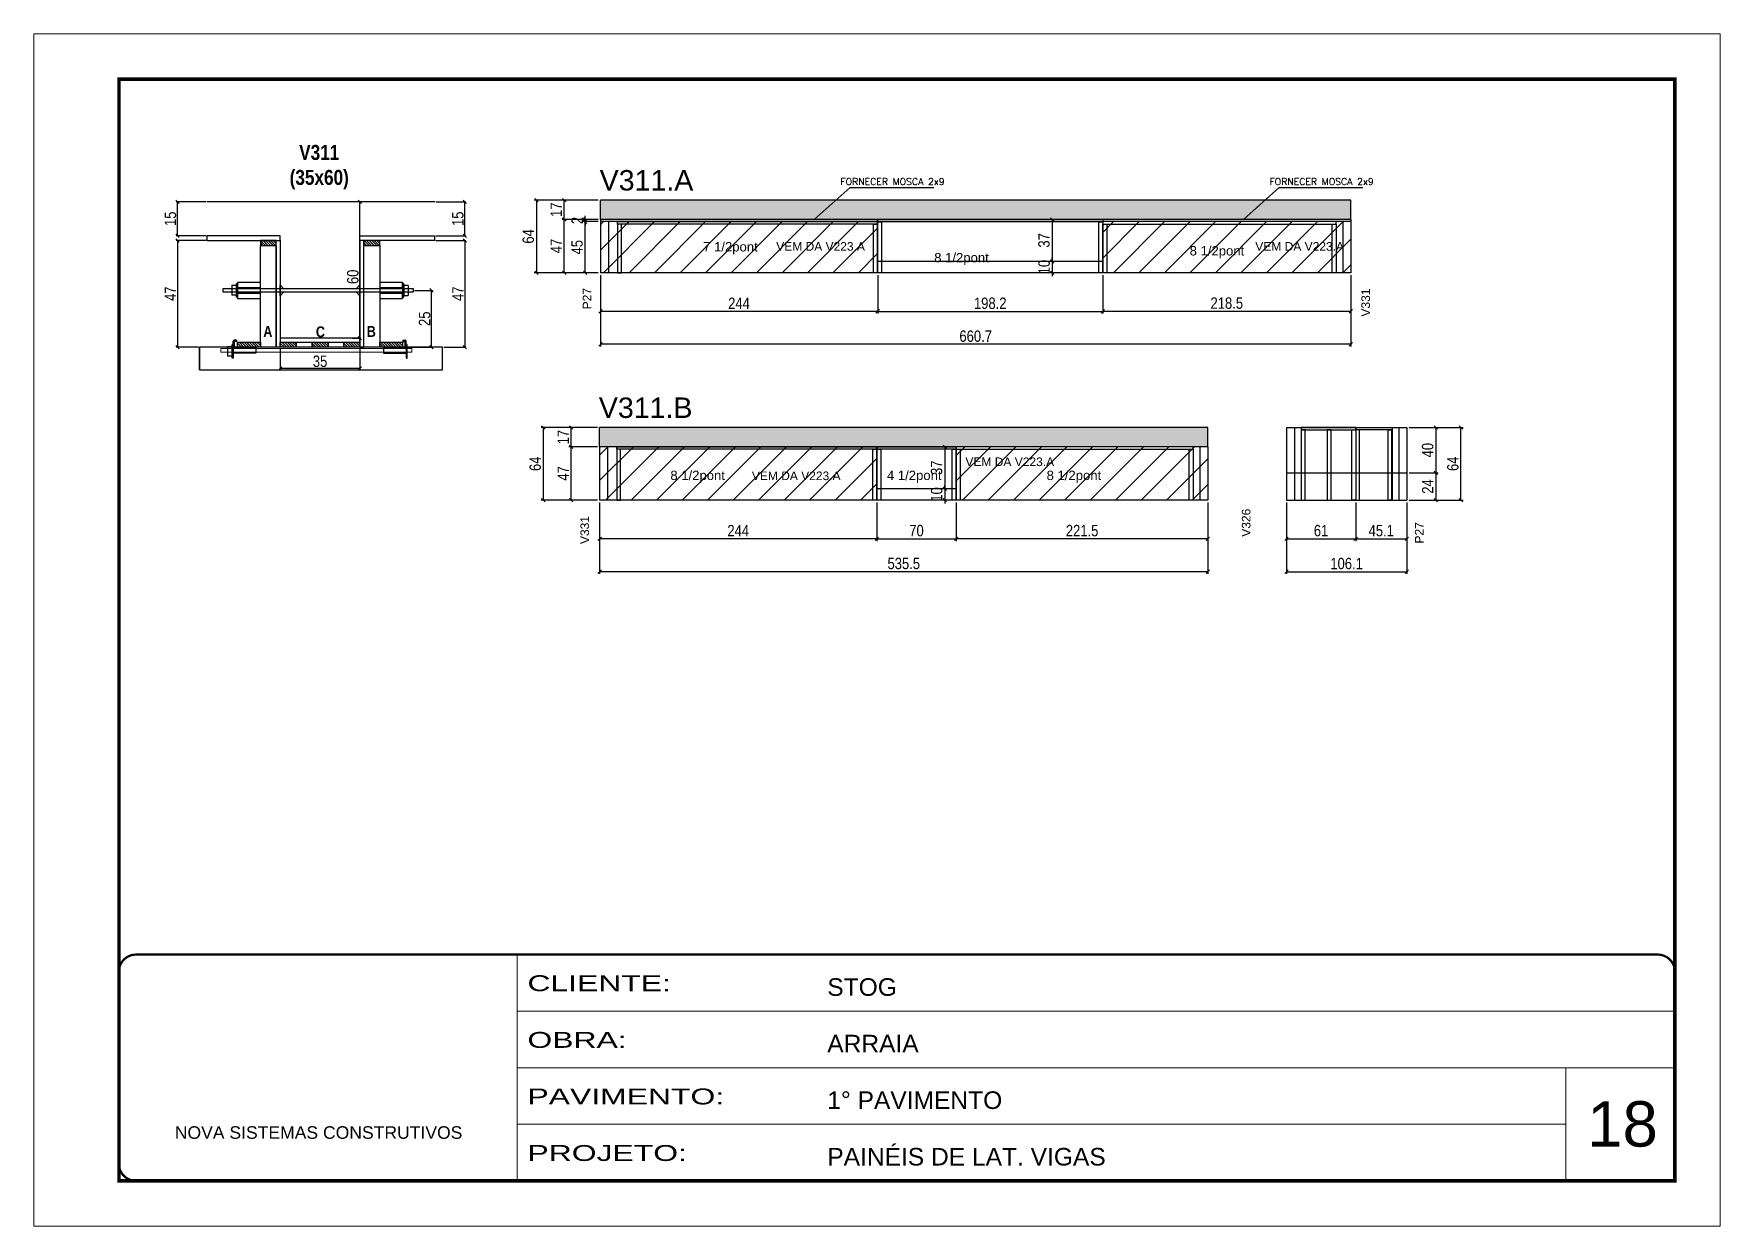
# Model space of a CAD drawing. Extents: x -3394 to 16474, y -5031 to 14397.
# Drawn here: x 5857 to 7342, y 8752 to 9802 of the extents above; entities that cross this region are included whole.
import ezdxf

# ---------------------------------------------------------------- set-up
doc = ezdxf.new("R2010")
doc.units = 0
doc.linetypes.add('CONTINUO', pattern=[0])
doc.linetypes.add('DASHED', pattern=[0.75, 0.5, -0.25])
doc.layers.get('0').update_dxf_attribs({"linetype": 'CONTINUOUS'})
doc.layers.get('Defpoints').update_dxf_attribs({"linetype": 'CONTINUOUS'})
for name, color, linetype in [('1HACHURA MADEIRAS', 1, 'CONTINUOUS'), ('barrote', 251, 'CONTINUOUS'), ('COTA', 241, 'CONTINUOUS'), ('detalhes', 4, 'CONTINUOUS'), ('NOMENCLATURA', 7, 'CONTINUOUS'), ('Painéis', 200, 'CONTINUOUS'), ('PONTALETE', 7, 'CONTINUOUS'), ('presilha', 1, 'CONTINUOUS'), ('SARR_2.2x10', 60, 'CONTINUOUS'), ('SARR_2.2x7', 40, 'CONTINUOUS'), ('SARR_3.5x7', 81, 'CONTINUOUS'), ('Tubo de PVC', 51, 'CONTINUOUS')]:
    doc.layers.add(name, color=color, linetype=linetype)
for name, color, linetype, lineweight in [('CARIMBO', 255, 'CONTINUOUS', 9), ('CONCRETO', 251, 'CONTINUOUS', 25), ('Folhas', 255, 'CONTINUOUS', 9), ('REAPROVEITAMENTO', 251, 'CONTINUOUS', 9), ('SARRAFO DE PRESSAO', 251, 'DASHED', 9), ('SCO-___-LAJ', 2, 'CONTINUOUS', 0)]:
    doc.layers.add(name, color=color, linetype=linetype, lineweight=lineweight)
doc.styles.add('ARIAL', font='arial.ttf')
doc.styles.add('COTA TECNICA', font='techl___.ttf', dxfattribs={"height": 10})
doc.styles.add('COTA TECNICA 2X', font='techl___.ttf', dxfattribs={"height": 10})
doc.styles.add('ROMANS', font='romans.shx')
doc.styles.add('TECNICA', font='techb___.ttf', dxfattribs={"height": 10})
doc.styles.add('Tecnologia', font='')
doc.styles.get('Tecnologia').set_extended_font_data('Forgotten Futurist')
doc.dimstyles.new('PAINEL', dxfattribs={"dimtxt": 10, "dimasz": 3, "dimexe": 3, "dimexo": 3, "dimgap": 3, "dimtad": 1, "dimdec": 1, "dimzin": 12, "dimdsep": 46, "dimtxsty": 'COTA TECNICA', "dimblk1": 'OBLIQUE', "dimblk2": 'OBLIQUE', "dimsah": 1, "dimcen": 0.9, "dimclrd": 4, "dimclre": 4, "dimclrt": 240, "dimadec": 1, "dimazin": 3, "dimtfac": 1, "dimtdec": 1, "dimtmove": 0, "dimatfit": 3, "dimfxl": 1, "dimtolj": 1, "dimtzin": 12, "dimarcsym": 0})
doc.dimstyles.new('SECAO', dxfattribs={"dimscale": 0.333333, "dimtxt": 5, "dimasz": 9, "dimexe": 3, "dimexo": 3, "dimgap": 3, "dimtad": 1, "dimdec": 1, "dimlfac": 0.5, "dimzin": 12, "dimdsep": 46, "dimtxsty": 'COTA TECNICA 2X', "dimblk1": 'OBLIQUE', "dimblk2": 'OBLIQUE', "dimsah": 1, "dimcen": 0.9, "dimclrd": 4, "dimclre": 4, "dimclrt": 240, "dimadec": 1, "dimazin": 3, "dimtfac": 1, "dimtdec": 1, "dimtmove": 0, "dimatfit": 3, "dimfxl": 1, "dimtolj": 1, "dimtzin": 12, "dimarcsym": 0})

msp = doc.modelspace()

# ---------------------------------------------------------------- texts
at = {"layer": 'CARIMBO', "style": 'ARIAL'}
msp.add_text('18', height=40, dxfattribs=at).set_placement((7225.07, 8822.4))
at = {"layer": 'detalhes', "style": 'TECNICA'}
for s, p in [('A', (6059.36, 9535.32)), ('C', (6105.66, 9535)), ('B', (6150.5, 9535.32))]:
    msp.add_text(s, height=9.6, dxfattribs=at).set_placement(p)
at = {"layer": 'NOMENCLATURA', "linetype": 'Continuous', "style": 'ARIAL'}
for s, height, p in [('V311.A', 18, (6355.51, 9664.21)), ('VEM DA V223.A', 7.5671, (6510.96, 9611.22)), ('VEM DA V223.A', 7.5671, (6932.8, 9611.22)), ('V311.B', 18, (6354.79, 9463.97)), ('VEM DA V223.A', 7.5671, (6489.51, 9409.22)), ('VEM DA V223.A', 7.5671, (6677.54, 9421.57))]:
    msp.add_text(s, height=height, dxfattribs=at).set_placement(p)
for s, p in [('P27', (6348.15, 9559.61)), ('V331', (7033.76, 9553.19)), ('V331', (6346.16, 9352.95)), ('V326', (6928.53, 9359.36)), ('P27', (7080.95, 9353.39))]:
    msp.add_text(s, height=7.567, rotation=90, dxfattribs=at).set_placement(p)
at = {"layer": 'NOMENCLATURA', "insert": (6108.59, 9704.37), "char_height": 13.2, "attachment_point": 2, "style": 'TECNICA'}
msp.add_mtext_dynamic_manual_height_columns('V311\\P(35x60)', width=13.2, gutter_width=1, heights=[0], dxfattribs=at)
at = {"layer": 'Painéis', "color": 1, "char_height": 6, "attachment_point": 5, "style": 'ROMANS'}
for insert in [(6613.38, 9672.08), (6991.22, 9672.08)]:
    msp.add_mtext('\\A1;FORNECER MOSCA 2x9', dxfattribs=dict(at, insert=insert))
at = {"layer": 'PONTALETE', "linetype": 'Continuous', "style": 'ARIAL'}
for s, p in [('7 1/2pont', (6446.63, 9610.55)), ('8 1/2pont', (6650.09, 9600.97)), ('8 1/2pont', (6874.99, 9607.02)), ('8 1/2pont', (6417.76, 9409.29)), ('4 1/2pont', (6608.47, 9409.29)), ('8 1/2pont', (6749.06, 9409.29))]:
    msp.add_text(s, height=8.25, dxfattribs=at).set_placement(p)

# ---------------------------------------------------------------- blocks, each defined once
blk = doc.blocks.new('9999999999')
at = {"color": 30, "linetype": 'CONTINUO'}
for p, q in [((98564.6, 34230.2), (98564.6, 34429.4)), ((98564.6, 34379.6), (99584, 34379.6)), ((98564.6, 34329.8), (99488, 34329.8)), ((99584, 34329.8), (99488, 34329.8)), ((99488, 34329.8), (99488, 34230.2)), ((98564.6, 34280), (99488, 34280))]:
    blk.add_line(p, q, dxfattribs=at)
at = {"color": 30, "linetype": 'CONTINUO', "const_width": 2}
blk.add_lwpolyline([(99584, 34230.2), (99584, 34414.4, 0.414214), (99569, 34429.4), (98229, 34429.4, 0.414214), (98214, 34414.4), (98214, 34245.2, 0.414214), (98229, 34230.2), (99584, 34230.2)], format="xyb", dxfattribs=at)
at = {"layer": 'Folhas'}
blk.add_lwpolyline([(98139, 34190.2), (99624, 34190.2), (99624, 35240.2), (98139, 35240.2)], close=True, dxfattribs=at)
at = {"layer": 'Folhas', "color": 30, "const_width": 3}
blk.add_lwpolyline([(98214, 34230.2), (99584, 34230.2), (99584, 35200.2), (98214, 35200.2)], close=True, dxfattribs=at)
at = {"color": 7, "linetype": 'Continuous', "ltscale": 5, "style": 'ARIAL'}
for s, height, p in [('STOG', 15.48, (98837.7, 34393.1)), ('ARRAIA', 15.48, (98837.7, 34343.3)), ('1° PAVIMENTO', 15.483, (98837.7, 34293.5)), ('NOVA SISTEMAS CONSTRUTIVOS', 11.059, (98263.2, 34267.2)), ('PAINÉIS DE LAT. VIGAS', 15.483, (98837.7, 34243.7))]:
    blk.add_text(s, height=height, dxfattribs=at).set_placement(p)
at = {"layer": 'Folhas', "color": 7, "style": 'Tecnologia', "width": 1.5}
for s, p in [('CLIENTE:', (98573.7, 34397.2)), ('OBRA:', (98573.7, 34347.3)), ('PAVIMENTO:', (98573.7, 34297.5)), ('PROJETO:', (98573.7, 34247.7))]:
    blk.add_text(s, height=14, dxfattribs=at).set_placement(p)
blk = doc.blocks.new('_Oblique')
at = {"color": 0, "linetype": 'ByBlock', "lineweight": -2}
blk.add_line((-0.5, -0.5), (0.5, 0.5), dxfattribs=at)
blk = doc.blocks.new('*D439')
at = {"layer": 'COTA', "color": 4, "lineweight": -2, "transparency": 16777216}
for p, q in [((6074.3, 9525.3), (6074.3, 9506.6)), ((6144.3, 9525.3), (6144.3, 9506.6)), ((6144.3, 9507.6), (6074.3, 9507.6))]:
    blk.add_line(p, q, dxfattribs=at)
at = {"layer": 'Defpoints', "color": 0, "transparency": 16777216}
for p in [(6074.3, 9526.3), (6144.3, 9526.3), (6074.3, 9507.6)]:
    blk.add_point(p, dxfattribs=at)
at = {"layer": 'COTA', "color": 4, "lineweight": -2, "transparency": 16777216, "xscale": 3, "yscale": 3, "zscale": 3, "rotation": 180}
blk.add_blockref('_Oblique', (6074.3, 9507.6), dxfattribs=at)
at = {"layer": 'COTA', "color": 4, "lineweight": -2, "transparency": 16777216, "xscale": 3, "yscale": 3, "zscale": 3}
blk.add_blockref('_Oblique', (6144.3, 9507.6), dxfattribs=at)
at = {"layer": 'COTA', "color": 240, "transparency": 16777216, "insert": (6109.3, 9513.8), "char_height": 10, "attachment_point": 5, "style": 'COTA TECNICA 2X'}
blk.add_mtext('\\A1;35', dxfattribs=at)
blk = doc.blocks.new('PRESILHA METÁLICA 1')
at = {"layer": 'presilha'}
for p, q in [((0, 13), (6, 13)), ((0, 13), (0, 0)), ((6, 0), (0, 0)), ((6, 15.5), (7.5, 15.5)), ((6, -2.5), (6, 15.5)), ((6, 13), (6, 0)), ((7.5, 10.6), (7.5, 19.9)), ((7.5, 15.5), (7.5, -2.5)), ((37.5, 4.1), (7.5, 4.1)), ((12, 21), (8.6, 21)), ((9, 11.6), (9, 18.9)), ((12, 19.5), (9.6, 19.5)), ((37.5, 11), (9.6, 11)), ((12, 21), (12, 19.5)), ((37.5, 11), (37.5, 4.1)), ((7.5, -2.5), (6, -2.5))]:
    blk.add_line(p, q, dxfattribs=at)
for centre, radius, start, end in [((8.6, 19.9), 1.14, 90, 180), ((9.6, 18.9), 0.57, 90, 180), ((9.6, 11.6), 0.57, 180, 270)]:
    blk.add_arc(centre, radius, start, end, dxfattribs=at)
blk = doc.blocks.new('PRESILHA METÁLICA 2')
at = {"layer": 'presilha'}
for p, q in [((-5.2, 23.5), (-5.2, 22)), ((-5.2, 23.5), (-1.9, 23.5)), ((-0.8, 14.6), (-0.8, 22.4)), ((-30.8, 13.5), (-30.8, 6.6)), ((-30.8, 13.5), (-2.8, 13.5)), ((-30.8, 6.6), (-0.8, 6.6)), ((-5.2, 22), (-2.8, 22)), ((-2.2, 14.1), (-2.2, 21.4)), ((0.8, 18), (-0.8, 18)), ((-0.8, 18), (-0.8, 0)), ((-0.8, 0), (0.8, 0)), ((0.8, 0), (0.8, 18))]:
    blk.add_line(p, q, dxfattribs=at)
for centre, radius, start, end in [((-1.9, 22.4), 1.14, 0, 90), ((-2.8, 21.4), 0.57, 0, 90), ((-2.8, 14.1), 0.57, 270, 0)]:
    blk.add_arc(centre, radius, start, end, dxfattribs=at)
blk = doc.blocks.new('*D440')
at = {"layer": 'COTA', "color": 4, "lineweight": -2, "transparency": 16777216}
for p, q in [((6009, 9620.3), (5982.7, 9620.3)), ((5983.7, 9620.3), (5983.7, 9526.3)), ((6002.3, 9526.3), (5982.7, 9526.3))]:
    blk.add_line(p, q, dxfattribs=at)
at = {"layer": 'Defpoints', "color": 0, "transparency": 16777216}
for p in [(6010, 9620.3), (5983.7, 9526.3), (6003.3, 9526.3)]:
    blk.add_point(p, dxfattribs=at)
at = {"layer": 'COTA', "color": 4, "lineweight": -2, "transparency": 16777216, "xscale": 3, "yscale": 3, "zscale": 3}
for p, rotation in [((5983.7, 9620.3), 90), ((5983.7, 9526.3), 270)]:
    blk.add_blockref('_Oblique', p, dxfattribs=dict(at, rotation=rotation))
at = {"layer": 'COTA', "color": 240, "transparency": 16777216, "insert": (5977.6, 9573.3), "char_height": 10, "attachment_point": 5, "rotation": 90, "style": 'COTA TECNICA 2X'}
blk.add_mtext('\\A1;47', dxfattribs=at)
blk = doc.blocks.new('*D441')
at = {"layer": 'COTA', "color": 4, "lineweight": -2, "transparency": 16777216}
for p, q in [((6144.3, 9534.3), (6144.3, 9654.3)), ((6137.9, 9534.3), (6145.3, 9534.3))]:
    blk.add_line(p, q, dxfattribs=at)
at = {"layer": 'Defpoints', "color": 0, "transparency": 16777216}
for p in [(6144.3, 9654.3), (6144.3, 9654.3), (6136.9, 9534.3)]:
    blk.add_point(p, dxfattribs=at)
at = {"layer": 'COTA', "color": 4, "lineweight": -2, "transparency": 16777216, "xscale": 3, "yscale": 3, "zscale": 3}
for p, rotation in [((6144.3, 9654.3), 90), ((6144.3, 9534.3), 270)]:
    blk.add_blockref('_Oblique', p, dxfattribs=dict(at, rotation=rotation))
at = {"layer": 'COTA', "color": 240, "transparency": 16777216, "insert": (6138.2, 9588.2), "char_height": 10, "attachment_point": 5, "rotation": 90, "style": 'COTA TECNICA 2X'}
blk.add_mtext('\\A1;60', dxfattribs=at)
blk = doc.blocks.new('*D442')
at = {"layer": 'COTA', "color": 4, "lineweight": -2, "transparency": 16777216}
for p, q in [((6009, 9654.3), (5982.7, 9654.3)), ((5983.7, 9624.3), (5983.7, 9654.3)), ((6009, 9624.3), (5982.7, 9624.3))]:
    blk.add_line(p, q, dxfattribs=at)
at = {"layer": 'Defpoints', "color": 0, "transparency": 16777216}
for p in [(5983.7, 9654.3), (6010, 9654.3), (6010, 9624.3)]:
    blk.add_point(p, dxfattribs=at)
at = {"layer": 'COTA', "color": 4, "lineweight": -2, "transparency": 16777216, "xscale": 3, "yscale": 3, "zscale": 3}
for p, rotation in [((5983.7, 9654.3), 90), ((5983.7, 9624.3), 270)]:
    blk.add_blockref('_Oblique', p, dxfattribs=dict(at, rotation=rotation))
at = {"layer": 'COTA', "color": 240, "transparency": 16777216, "insert": (5977.6, 9639.3), "char_height": 10, "attachment_point": 5, "rotation": 90, "style": 'COTA TECNICA 2X'}
blk.add_mtext('\\A1;15', dxfattribs=at)
blk = doc.blocks.new('*D443')
at = {"layer": 'COTA', "color": 4, "lineweight": -2, "transparency": 16777216}
for p, q in [((6211.4, 9620.3), (6237.8, 9620.3)), ((6236.8, 9620.3), (6236.8, 9526.3)), ((6218.2, 9526.3), (6237.8, 9526.3))]:
    blk.add_line(p, q, dxfattribs=at)
at = {"layer": 'Defpoints', "color": 0, "transparency": 16777216}
for p in [(6210.4, 9620.3), (6217.2, 9526.3), (6236.8, 9526.3)]:
    blk.add_point(p, dxfattribs=at)
at = {"layer": 'COTA', "color": 4, "lineweight": -2, "transparency": 16777216, "xscale": 3, "yscale": 3, "zscale": 3}
for p, rotation in [((6236.8, 9620.3), 90), ((6236.8, 9526.3), 270)]:
    blk.add_blockref('_Oblique', p, dxfattribs=dict(at, rotation=rotation))
at = {"layer": 'COTA', "color": 240, "transparency": 16777216, "insert": (6230.7, 9573.3), "char_height": 10, "attachment_point": 5, "rotation": 90, "style": 'COTA TECNICA 2X'}
blk.add_mtext('\\A1;47', dxfattribs=at)
blk = doc.blocks.new('*D444')
at = {"layer": 'COTA', "color": 4, "lineweight": -2, "transparency": 16777216}
for p, q in [((6211.4, 9654.3), (6237.8, 9654.3)), ((6236.8, 9624.3), (6236.8, 9654.3)), ((6211.4, 9624.3), (6237.8, 9624.3))]:
    blk.add_line(p, q, dxfattribs=at)
at = {"layer": 'Defpoints', "color": 0, "transparency": 16777216}
for p in [(6210.4, 9654.3), (6236.8, 9654.3), (6210.4, 9624.3)]:
    blk.add_point(p, dxfattribs=at)
at = {"layer": 'COTA', "color": 4, "lineweight": -2, "transparency": 16777216, "xscale": 3, "yscale": 3, "zscale": 3}
for p, rotation in [((6236.8, 9654.3), 90), ((6236.8, 9624.3), 270)]:
    blk.add_blockref('_Oblique', p, dxfattribs=dict(at, rotation=rotation))
at = {"layer": 'COTA', "color": 240, "transparency": 16777216, "insert": (6230.7, 9639.3), "char_height": 10, "attachment_point": 5, "rotation": 90, "style": 'COTA TECNICA 2X'}
blk.add_mtext('\\A1;15', dxfattribs=at)
blk = doc.blocks.new('*D446')
at = {"layer": 'COTA', "color": 4, "linetype": 'Continuous', "lineweight": -2, "transparency": 16777216}
for p, q in [((6798.5, 9589.8), (6798.5, 9555.8)), ((7017, 9589.8), (7017, 9555.8)), ((7017, 9557.8), (6798.5, 9557.8))]:
    blk.add_line(p, q, dxfattribs=at)
at = {"layer": 'Defpoints', "color": 0, "linetype": 'Continuous', "transparency": 16777216}
for p in [(6798.5, 9591.8), (7017, 9591.8), (6798.5, 9557.8)]:
    blk.add_point(p, dxfattribs=at)
at = {"layer": 'COTA', "color": 4, "linetype": 'Continuous', "lineweight": -2, "transparency": 16777216, "xscale": 3, "yscale": 3, "zscale": 3, "rotation": 180}
blk.add_blockref('_Oblique', (6798.5, 9557.8), dxfattribs=at)
at = {"layer": 'COTA', "color": 4, "linetype": 'Continuous', "lineweight": -2, "transparency": 16777216, "xscale": 3, "yscale": 3, "zscale": 3}
blk.add_blockref('_Oblique', (7017, 9557.8), dxfattribs=at)
at = {"layer": 'COTA', "color": 240, "linetype": 'Continuous', "transparency": 16777216, "insert": (6907.7, 9565), "char_height": 10, "attachment_point": 5, "style": 'COTA TECNICA'}
blk.add_mtext('\\A1;218.5', dxfattribs=at)
blk = doc.blocks.new('*D447')
at = {"layer": 'COTA', "color": 4, "linetype": 'Continuous', "lineweight": -2, "transparency": 16777216}
for p, q in [((6356.2, 9589.8), (6356.2, 9555.8)), ((6600.3, 9589.8), (6600.3, 9555.8)), ((6600.3, 9557.8), (6356.2, 9557.8))]:
    blk.add_line(p, q, dxfattribs=at)
at = {"layer": 'Defpoints', "color": 0, "linetype": 'Continuous', "transparency": 16777216}
for p in [(6356.2, 9591.8), (6600.3, 9591.8), (6356.2, 9557.8)]:
    blk.add_point(p, dxfattribs=at)
at = {"layer": 'COTA', "color": 4, "linetype": 'Continuous', "lineweight": -2, "transparency": 16777216, "xscale": 3, "yscale": 3, "zscale": 3, "rotation": 180}
blk.add_blockref('_Oblique', (6356.2, 9557.8), dxfattribs=at)
at = {"layer": 'COTA', "color": 4, "linetype": 'Continuous', "lineweight": -2, "transparency": 16777216, "xscale": 3, "yscale": 3, "zscale": 3}
blk.add_blockref('_Oblique', (6600.3, 9557.8), dxfattribs=at)
at = {"layer": 'COTA', "color": 240, "linetype": 'Continuous', "transparency": 16777216, "insert": (6478.2, 9564.9), "char_height": 10, "attachment_point": 5, "style": 'COTA TECNICA'}
blk.add_mtext('\\A1;244', dxfattribs=at)
blk = doc.blocks.new('*D448')
at = {"layer": 'COTA', "color": 4, "linetype": 'Continuous', "lineweight": -2, "transparency": 16777216}
for p, q in [((6356.2, 9589.8), (6356.2, 9526.8)), ((7017, 9589.8), (7017, 9526.8)), ((7017, 9528.8), (6356.2, 9528.8))]:
    blk.add_line(p, q, dxfattribs=at)
at = {"layer": 'Defpoints', "color": 0, "linetype": 'Continuous', "transparency": 16777216}
for p in [(6356.2, 9591.8), (7017, 9591.8), (6356.2, 9528.8)]:
    blk.add_point(p, dxfattribs=at)
at = {"layer": 'COTA', "color": 4, "linetype": 'Continuous', "lineweight": -2, "transparency": 16777216, "xscale": 3, "yscale": 3, "zscale": 3, "rotation": 180}
blk.add_blockref('_Oblique', (6356.2, 9528.8), dxfattribs=at)
at = {"layer": 'COTA', "color": 4, "linetype": 'Continuous', "lineweight": -2, "transparency": 16777216, "xscale": 3, "yscale": 3, "zscale": 3}
blk.add_blockref('_Oblique', (7017, 9528.8), dxfattribs=at)
at = {"layer": 'COTA', "color": 240, "linetype": 'Continuous', "transparency": 16777216, "insert": (6686.6, 9535.9), "char_height": 10, "attachment_point": 5, "style": 'COTA TECNICA'}
blk.add_mtext('\\A1;660.7', dxfattribs=at)
blk = doc.blocks.new('*D449')
at = {"layer": 'COTA', "color": 4, "linetype": 'Continuous', "lineweight": -2, "transparency": 16777216}
for p, q in [((6354.2, 9638.8), (6322.4, 9638.8)), ((6324.4, 9591.8), (6324.4, 9638.8)), ((6354.2, 9591.8), (6322.4, 9591.8))]:
    blk.add_line(p, q, dxfattribs=at)
at = {"layer": 'Defpoints', "color": 0, "linetype": 'Continuous', "transparency": 16777216}
for p in [(6324.4, 9638.8), (6356.2, 9638.8), (6356.2, 9591.8)]:
    blk.add_point(p, dxfattribs=at)
at = {"layer": 'COTA', "color": 4, "linetype": 'Continuous', "lineweight": -2, "transparency": 16777216, "xscale": 3, "yscale": 3, "zscale": 3}
for p, rotation in [((6324.4, 9638.8), 90), ((6324.4, 9591.8), 270)]:
    blk.add_blockref('_Oblique', p, dxfattribs=dict(at, rotation=rotation))
at = {"layer": 'COTA', "color": 240, "linetype": 'Continuous', "transparency": 16777216, "insert": (6317.3, 9615.3), "char_height": 10, "attachment_point": 5, "rotation": 90, "style": 'COTA TECNICA'}
blk.add_mtext('\\A1;47', dxfattribs=at)
blk = doc.blocks.new('*D450')
at = {"layer": 'COTA', "color": 4, "linetype": 'Continuous', "lineweight": -2, "transparency": 16777216}
for p, q in [((6354.2, 9655.8), (6322.4, 9655.8)), ((6324.4, 9638.8), (6324.4, 9655.8)), ((6354.2, 9638.8), (6322.4, 9638.8))]:
    blk.add_line(p, q, dxfattribs=at)
at = {"layer": 'Defpoints', "color": 0, "linetype": 'Continuous', "transparency": 16777216}
for p in [(6324.4, 9655.8), (6356.2, 9655.8), (6356.2, 9638.8)]:
    blk.add_point(p, dxfattribs=at)
at = {"layer": 'COTA', "color": 4, "linetype": 'Continuous', "lineweight": -2, "transparency": 16777216, "xscale": 3, "yscale": 3, "zscale": 3}
for p, rotation in [((6324.4, 9655.8), 90), ((6324.4, 9638.8), 270)]:
    blk.add_blockref('_Oblique', p, dxfattribs=dict(at, rotation=rotation))
at = {"layer": 'COTA', "color": 240, "linetype": 'Continuous', "transparency": 16777216, "insert": (6317.3, 9647.3), "char_height": 10, "attachment_point": 5, "rotation": 90, "style": 'COTA TECNICA'}
blk.add_mtext('\\A1;17', dxfattribs=at)
blk = doc.blocks.new('*D451')
at = {"layer": 'COTA', "color": 4, "linetype": 'Continuous', "lineweight": -2, "transparency": 16777216}
for p, q in [((6354.2, 9655.8), (6297.8, 9655.8)), ((6299.8, 9655.8), (6299.8, 9591.8)), ((6354.2, 9591.8), (6297.8, 9591.8))]:
    blk.add_line(p, q, dxfattribs=at)
at = {"layer": 'Defpoints', "color": 0, "linetype": 'Continuous', "transparency": 16777216}
for p in [(6356.2, 9655.8), (6299.8, 9591.8), (6356.2, 9591.8)]:
    blk.add_point(p, dxfattribs=at)
at = {"layer": 'COTA', "color": 4, "linetype": 'Continuous', "lineweight": -2, "transparency": 16777216, "xscale": 3, "yscale": 3, "zscale": 3}
for p, rotation in [((6299.8, 9655.8), 90), ((6299.8, 9591.8), 270)]:
    blk.add_blockref('_Oblique', p, dxfattribs=dict(at, rotation=rotation))
at = {"layer": 'COTA', "color": 240, "linetype": 'Continuous', "transparency": 16777216, "insert": (6292.7, 9623.8), "char_height": 10, "attachment_point": 5, "rotation": 90, "style": 'COTA TECNICA'}
blk.add_mtext('\\A1;64', dxfattribs=at)
blk = doc.blocks.new('*D445')
at = {"layer": 'COTA', "color": 4, "linetype": 'Continuous', "lineweight": -2, "transparency": 16777216}
for p, q in [((6600.3, 9589.8), (6600.3, 9555.8)), ((6798.5, 9589.8), (6798.5, 9555.8)), ((6600.3, 9557.8), (6798.5, 9557.8))]:
    blk.add_line(p, q, dxfattribs=at)
at = {"layer": 'Defpoints', "color": 0, "linetype": 'Continuous', "transparency": 16777216}
for p in [(6600.3, 9591.8), (6798.5, 9591.8), (6798.5, 9557.8)]:
    blk.add_point(p, dxfattribs=at)
at = {"layer": 'COTA', "color": 4, "linetype": 'Continuous', "lineweight": -2, "transparency": 16777216, "xscale": 3, "yscale": 3, "zscale": 3, "rotation": 180}
blk.add_blockref('_Oblique', (6600.3, 9557.8), dxfattribs=at)
at = {"layer": 'COTA', "color": 4, "linetype": 'Continuous', "lineweight": -2, "transparency": 16777216, "xscale": 3, "yscale": 3, "zscale": 3}
blk.add_blockref('_Oblique', (6798.5, 9557.8), dxfattribs=at)
at = {"layer": 'COTA', "color": 240, "linetype": 'Continuous', "transparency": 16777216, "insert": (6699.4, 9564.9), "char_height": 10, "attachment_point": 5, "style": 'COTA TECNICA'}
blk.add_mtext('\\A1;198.2', dxfattribs=at)
blk = doc.blocks.new('*D455')
at = {"layer": 'COTA', "color": 4, "linetype": 'Continuous', "lineweight": -2, "transparency": 16777216}
for p, q in [((6669.5, 9389.6), (6669.5, 9355.6)), ((6891, 9389.6), (6891, 9355.6)), ((6891, 9357.6), (6669.5, 9357.6))]:
    blk.add_line(p, q, dxfattribs=at)
at = {"layer": 'Defpoints', "color": 0, "linetype": 'Continuous', "transparency": 16777216}
for p in [(6669.5, 9391.6), (6891, 9391.6), (6669.5, 9357.6)]:
    blk.add_point(p, dxfattribs=at)
at = {"layer": 'COTA', "color": 4, "linetype": 'Continuous', "lineweight": -2, "transparency": 16777216, "xscale": 3, "yscale": 3, "zscale": 3, "rotation": 180}
blk.add_blockref('_Oblique', (6669.5, 9357.6), dxfattribs=at)
at = {"layer": 'COTA', "color": 4, "linetype": 'Continuous', "lineweight": -2, "transparency": 16777216, "xscale": 3, "yscale": 3, "zscale": 3}
blk.add_blockref('_Oblique', (6891, 9357.6), dxfattribs=at)
at = {"layer": 'COTA', "color": 240, "linetype": 'Continuous', "transparency": 16777216, "insert": (6780.3, 9364.7), "char_height": 10, "attachment_point": 5, "style": 'COTA TECNICA'}
blk.add_mtext('\\A1;221.5', dxfattribs=at)
blk = doc.blocks.new('*D456')
at = {"layer": 'COTA', "color": 4, "linetype": 'Continuous', "lineweight": -2, "transparency": 16777216}
for p, q in [((6355.5, 9389.6), (6355.5, 9355.6)), ((6599.5, 9389.6), (6599.5, 9355.6)), ((6599.5, 9357.6), (6355.5, 9357.6))]:
    blk.add_line(p, q, dxfattribs=at)
at = {"layer": 'Defpoints', "color": 0, "linetype": 'Continuous', "transparency": 16777216}
for p in [(6355.5, 9391.6), (6599.5, 9391.6), (6355.5, 9357.6)]:
    blk.add_point(p, dxfattribs=at)
at = {"layer": 'COTA', "color": 4, "linetype": 'Continuous', "lineweight": -2, "transparency": 16777216, "xscale": 3, "yscale": 3, "zscale": 3, "rotation": 180}
blk.add_blockref('_Oblique', (6355.5, 9357.6), dxfattribs=at)
at = {"layer": 'COTA', "color": 4, "linetype": 'Continuous', "lineweight": -2, "transparency": 16777216, "xscale": 3, "yscale": 3, "zscale": 3}
blk.add_blockref('_Oblique', (6599.5, 9357.6), dxfattribs=at)
at = {"layer": 'COTA', "color": 240, "linetype": 'Continuous', "transparency": 16777216, "insert": (6477.5, 9364.7), "char_height": 10, "attachment_point": 5, "style": 'COTA TECNICA'}
blk.add_mtext('\\A1;244', dxfattribs=at)
blk = doc.blocks.new('*D457')
at = {"layer": 'COTA', "color": 4, "linetype": 'Continuous', "lineweight": -2, "transparency": 16777216}
for p, q in [((6355.5, 9389.6), (6355.5, 9326.6)), ((6891, 9389.6), (6891, 9326.6)), ((6891, 9328.6), (6355.5, 9328.6))]:
    blk.add_line(p, q, dxfattribs=at)
at = {"layer": 'Defpoints', "color": 0, "linetype": 'Continuous', "transparency": 16777216}
for p in [(6355.5, 9391.6), (6891, 9391.6), (6355.5, 9328.6)]:
    blk.add_point(p, dxfattribs=at)
at = {"layer": 'COTA', "color": 4, "linetype": 'Continuous', "lineweight": -2, "transparency": 16777216, "xscale": 3, "yscale": 3, "zscale": 3, "rotation": 180}
blk.add_blockref('_Oblique', (6355.5, 9328.6), dxfattribs=at)
at = {"layer": 'COTA', "color": 4, "linetype": 'Continuous', "lineweight": -2, "transparency": 16777216, "xscale": 3, "yscale": 3, "zscale": 3}
blk.add_blockref('_Oblique', (6891, 9328.6), dxfattribs=at)
at = {"layer": 'COTA', "color": 240, "linetype": 'Continuous', "transparency": 16777216, "insert": (6623.3, 9335.8), "char_height": 10, "attachment_point": 5, "style": 'COTA TECNICA'}
blk.add_mtext('\\A1;535.5', dxfattribs=at)
blk = doc.blocks.new('*D458')
at = {"layer": 'COTA', "color": 4, "linetype": 'Continuous', "lineweight": -2, "transparency": 16777216}
for p, q in [((6353.5, 9438.6), (6328.5, 9438.6)), ((6330.5, 9391.6), (6330.5, 9438.6)), ((6353.5, 9391.6), (6328.5, 9391.6))]:
    blk.add_line(p, q, dxfattribs=at)
at = {"layer": 'Defpoints', "color": 0, "linetype": 'Continuous', "transparency": 16777216}
for p in [(6330.5, 9438.6), (6355.5, 9438.6), (6355.5, 9391.6)]:
    blk.add_point(p, dxfattribs=at)
at = {"layer": 'COTA', "color": 4, "linetype": 'Continuous', "lineweight": -2, "transparency": 16777216, "xscale": 3, "yscale": 3, "zscale": 3}
for p, rotation in [((6330.5, 9438.6), 90), ((6330.5, 9391.6), 270)]:
    blk.add_blockref('_Oblique', p, dxfattribs=dict(at, rotation=rotation))
at = {"layer": 'COTA', "color": 240, "linetype": 'Continuous', "transparency": 16777216, "insert": (6323.4, 9415.1), "char_height": 10, "attachment_point": 5, "rotation": 90, "style": 'COTA TECNICA'}
blk.add_mtext('\\A1;47', dxfattribs=at)
blk = doc.blocks.new('*D459')
at = {"layer": 'COTA', "color": 4, "linetype": 'Continuous', "lineweight": -2, "transparency": 16777216}
for p, q in [((6353.5, 9455.6), (6328.5, 9455.6)), ((6330.5, 9438.6), (6330.5, 9455.6)), ((6353.5, 9438.6), (6328.5, 9438.6))]:
    blk.add_line(p, q, dxfattribs=at)
at = {"layer": 'Defpoints', "color": 0, "linetype": 'Continuous', "transparency": 16777216}
for p in [(6330.5, 9455.6), (6355.5, 9455.6), (6355.5, 9438.6)]:
    blk.add_point(p, dxfattribs=at)
at = {"layer": 'COTA', "color": 4, "linetype": 'Continuous', "lineweight": -2, "transparency": 16777216, "xscale": 3, "yscale": 3, "zscale": 3}
for p, rotation in [((6330.5, 9455.6), 90), ((6330.5, 9438.6), 270)]:
    blk.add_blockref('_Oblique', p, dxfattribs=dict(at, rotation=rotation))
at = {"layer": 'COTA', "color": 240, "linetype": 'Continuous', "transparency": 16777216, "insert": (6323.4, 9447.1), "char_height": 10, "attachment_point": 5, "rotation": 90, "style": 'COTA TECNICA'}
blk.add_mtext('\\A1;17', dxfattribs=at)
blk = doc.blocks.new('*D460')
at = {"layer": 'COTA', "color": 4, "linetype": 'Continuous', "lineweight": -2, "transparency": 16777216}
for p, q in [((6353.5, 9455.6), (6303.9, 9455.6)), ((6305.9, 9455.6), (6305.9, 9391.6)), ((6353.5, 9391.6), (6303.9, 9391.6))]:
    blk.add_line(p, q, dxfattribs=at)
at = {"layer": 'Defpoints', "color": 0, "linetype": 'Continuous', "transparency": 16777216}
for p in [(6355.5, 9455.6), (6305.9, 9391.6), (6355.5, 9391.6)]:
    blk.add_point(p, dxfattribs=at)
at = {"layer": 'COTA', "color": 4, "linetype": 'Continuous', "lineweight": -2, "transparency": 16777216, "xscale": 3, "yscale": 3, "zscale": 3}
for p, rotation in [((6305.9, 9455.6), 90), ((6305.9, 9391.6), 270)]:
    blk.add_blockref('_Oblique', p, dxfattribs=dict(at, rotation=rotation))
at = {"layer": 'COTA', "color": 240, "linetype": 'Continuous', "transparency": 16777216, "insert": (6298.8, 9423.6), "char_height": 10, "attachment_point": 5, "rotation": 90, "style": 'COTA TECNICA'}
blk.add_mtext('\\A1;64', dxfattribs=at)
blk = doc.blocks.new('*D454')
at = {"layer": 'COTA', "color": 4, "linetype": 'Continuous', "lineweight": -2, "transparency": 16777216}
for p, q in [((6599.5, 9389.6), (6599.5, 9355.6)), ((6669.5, 9389.6), (6669.5, 9355.6)), ((6599.5, 9357.6), (6669.5, 9357.6))]:
    blk.add_line(p, q, dxfattribs=at)
at = {"layer": 'Defpoints', "color": 0, "linetype": 'Continuous', "transparency": 16777216}
for p in [(6599.5, 9391.6), (6669.5, 9391.6), (6669.5, 9357.6)]:
    blk.add_point(p, dxfattribs=at)
at = {"layer": 'COTA', "color": 4, "linetype": 'Continuous', "lineweight": -2, "transparency": 16777216, "xscale": 3, "yscale": 3, "zscale": 3, "rotation": 180}
blk.add_blockref('_Oblique', (6599.5, 9357.6), dxfattribs=at)
at = {"layer": 'COTA', "color": 4, "linetype": 'Continuous', "lineweight": -2, "transparency": 16777216, "xscale": 3, "yscale": 3, "zscale": 3}
blk.add_blockref('_Oblique', (6669.5, 9357.6), dxfattribs=at)
at = {"layer": 'COTA', "color": 240, "linetype": 'Continuous', "transparency": 16777216, "insert": (6634.5, 9364.7), "char_height": 10, "attachment_point": 5, "style": 'COTA TECNICA'}
blk.add_mtext('\\A1;70', dxfattribs=at)
blk = doc.blocks.new('*D452')
at = {"layer": 'COTA', "color": 4, "linetype": 'Continuous', "lineweight": -2, "transparency": 16777216}
for p, q in [((6664.9, 9438.6), (6657.4, 9438.6)), ((6659.4, 9438.6), (6659.4, 9401.6)), ((6664.9, 9401.6), (6657.4, 9401.6))]:
    blk.add_line(p, q, dxfattribs=at)
at = {"layer": 'Defpoints', "color": 0, "linetype": 'Continuous', "transparency": 16777216}
for p in [(6666.9, 9438.6), (6659.4, 9401.6), (6666.9, 9401.6)]:
    blk.add_point(p, dxfattribs=at)
at = {"layer": 'COTA', "color": 4, "linetype": 'Continuous', "lineweight": -2, "transparency": 16777216, "xscale": 3, "yscale": 3, "zscale": 3}
for p, rotation in [((6659.4, 9438.6), 90), ((6659.4, 9401.6), 270)]:
    blk.add_blockref('_Oblique', p, dxfattribs=dict(at, rotation=rotation))
at = {"layer": 'COTA', "color": 240, "linetype": 'Continuous', "transparency": 16777216, "insert": (6652.2, 9420.1), "char_height": 10, "attachment_point": 5, "rotation": 90, "style": 'COTA TECNICA'}
blk.add_mtext('\\A1;37', dxfattribs=at)
blk = doc.blocks.new('*D453')
at = {"layer": 'COTA', "color": 4, "linetype": 'Continuous', "lineweight": -2, "transparency": 16777216}
for p, q in [((6664.9, 9401.6), (6657.4, 9401.6)), ((6659.4, 9401.6), (6659.4, 9404.6)), ((6659.4, 9401.6), (6659.4, 9391.6)), ((6664.9, 9391.6), (6657.4, 9391.6)), ((6659.4, 9391.6), (6659.4, 9388.6))]:
    blk.add_line(p, q, dxfattribs=at)
at = {"layer": 'Defpoints', "color": 0, "linetype": 'Continuous', "transparency": 16777216}
for p in [(6666.9, 9401.6), (6659.4, 9391.6), (6666.9, 9391.6)]:
    blk.add_point(p, dxfattribs=at)
at = {"layer": 'COTA', "color": 4, "linetype": 'Continuous', "lineweight": -2, "transparency": 16777216, "xscale": 3, "yscale": 3, "zscale": 3}
for p, rotation in [((6659.4, 9401.6), 270), ((6659.4, 9391.6), 90)]:
    blk.add_blockref('_Oblique', p, dxfattribs=dict(at, rotation=rotation))
at = {"layer": 'COTA', "color": 240, "linetype": 'Continuous', "transparency": 16777216, "insert": (6652.3, 9396.6), "char_height": 10, "attachment_point": 5, "rotation": 90, "style": 'COTA TECNICA'}
blk.add_mtext('\\A1;10', dxfattribs=at)
blk = doc.blocks.new('*D461')
at = {"layer": 'COTA', "color": 4, "linetype": 'Continuous', "lineweight": -2, "transparency": 16777216}
for p, q in [((6764.8, 9638.8), (6752, 9638.8)), ((6754, 9638.8), (6754, 9601.8)), ((6764.8, 9601.8), (6752, 9601.8))]:
    blk.add_line(p, q, dxfattribs=at)
at = {"layer": 'Defpoints', "color": 0, "linetype": 'Continuous', "transparency": 16777216}
for p in [(6766.8, 9638.8), (6754, 9601.8), (6766.8, 9601.8)]:
    blk.add_point(p, dxfattribs=at)
at = {"layer": 'COTA', "color": 4, "linetype": 'Continuous', "lineweight": -2, "transparency": 16777216, "xscale": 3, "yscale": 3, "zscale": 3}
for p, rotation in [((6754, 9638.8), 90), ((6754, 9601.8), 270)]:
    blk.add_blockref('_Oblique', p, dxfattribs=dict(at, rotation=rotation))
at = {"layer": 'COTA', "color": 240, "linetype": 'Continuous', "transparency": 16777216, "insert": (6746.8, 9620.3), "char_height": 10, "attachment_point": 5, "rotation": 90, "style": 'COTA TECNICA'}
blk.add_mtext('\\A1;37', dxfattribs=at)
blk = doc.blocks.new('*D462')
at = {"layer": 'COTA', "color": 4, "linetype": 'Continuous', "lineweight": -2, "transparency": 16777216}
for p, q in [((6764.8, 9601.8), (6752, 9601.8)), ((6754, 9601.8), (6754, 9604.8)), ((6754, 9601.8), (6754, 9591.8)), ((6764.8, 9591.8), (6752, 9591.8)), ((6754, 9591.8), (6754, 9588.8))]:
    blk.add_line(p, q, dxfattribs=at)
at = {"layer": 'Defpoints', "color": 0, "linetype": 'Continuous', "transparency": 16777216}
for p in [(6766.8, 9601.8), (6754, 9591.8), (6766.8, 9591.8)]:
    blk.add_point(p, dxfattribs=at)
at = {"layer": 'COTA', "color": 4, "linetype": 'Continuous', "lineweight": -2, "transparency": 16777216, "xscale": 3, "yscale": 3, "zscale": 3}
for p, rotation in [((6754, 9601.8), 270), ((6754, 9591.8), 90)]:
    blk.add_blockref('_Oblique', p, dxfattribs=dict(at, rotation=rotation))
at = {"layer": 'COTA', "color": 240, "linetype": 'Continuous', "transparency": 16777216, "insert": (6746.9, 9596.8), "char_height": 10, "attachment_point": 5, "rotation": 90, "style": 'COTA TECNICA'}
blk.add_mtext('\\A1;10', dxfattribs=at)
blk = doc.blocks.new('*D463')
at = {"layer": 'COTA', "color": 4, "linetype": 'Continuous', "lineweight": -2, "transparency": 16777216}
for p, q in [((6960.2, 9389.6), (6960.2, 9355.6)), ((7021.2, 9389.6), (7021.2, 9355.6)), ((6960.2, 9357.6), (7021.2, 9357.6))]:
    blk.add_line(p, q, dxfattribs=at)
at = {"layer": 'Defpoints', "color": 0, "linetype": 'Continuous', "transparency": 16777216}
for p in [(6960.2, 9391.6), (7021.2, 9391.6), (7021.2, 9357.6)]:
    blk.add_point(p, dxfattribs=at)
at = {"layer": 'COTA', "color": 4, "linetype": 'Continuous', "lineweight": -2, "transparency": 16777216, "xscale": 3, "yscale": 3, "zscale": 3, "rotation": 180}
blk.add_blockref('_Oblique', (6960.2, 9357.6), dxfattribs=at)
at = {"layer": 'COTA', "color": 4, "linetype": 'Continuous', "lineweight": -2, "transparency": 16777216, "xscale": 3, "yscale": 3, "zscale": 3}
blk.add_blockref('_Oblique', (7021.2, 9357.6), dxfattribs=at)
at = {"layer": 'COTA', "color": 240, "linetype": 'Continuous', "transparency": 16777216, "insert": (6990.7, 9364.7), "char_height": 10, "attachment_point": 5, "style": 'COTA TECNICA'}
blk.add_mtext('\\A1;61', dxfattribs=at)
blk = doc.blocks.new('*D464')
at = {"layer": 'COTA', "color": 4, "linetype": 'Continuous', "lineweight": -2, "transparency": 16777216}
for p, q in [((7068.3, 9455.6), (7115.9, 9455.6)), ((7113.9, 9391.6), (7113.9, 9455.6)), ((7068.3, 9391.6), (7115.9, 9391.6))]:
    blk.add_line(p, q, dxfattribs=at)
at = {"layer": 'Defpoints', "color": 0, "linetype": 'Continuous', "transparency": 16777216}
for p in [(7066.3, 9455.6), (7113.9, 9455.6), (7066.3, 9391.6)]:
    blk.add_point(p, dxfattribs=at)
at = {"layer": 'COTA', "color": 4, "linetype": 'Continuous', "lineweight": -2, "transparency": 16777216, "xscale": 3, "yscale": 3, "zscale": 3}
for p, rotation in [((7113.9, 9455.6), 90), ((7113.9, 9391.6), 270)]:
    blk.add_blockref('_Oblique', p, dxfattribs=dict(at, rotation=rotation))
at = {"layer": 'COTA', "color": 240, "linetype": 'Continuous', "transparency": 16777216, "insert": (7106.8, 9423.6), "char_height": 10, "attachment_point": 5, "rotation": 90, "style": 'COTA TECNICA'}
blk.add_mtext('\\A1;64', dxfattribs=at)
blk = doc.blocks.new('*D465')
at = {"layer": 'COTA', "color": 4, "linetype": 'Continuous', "lineweight": -2, "transparency": 16777216}
for p, q in [((7021.2, 9389.6), (7021.2, 9355.6)), ((7066.3, 9389.6), (7066.3, 9355.6)), ((7021.2, 9357.6), (7066.3, 9357.6))]:
    blk.add_line(p, q, dxfattribs=at)
at = {"layer": 'Defpoints', "color": 0, "linetype": 'Continuous', "transparency": 16777216}
for p in [(7021.2, 9391.6), (7066.3, 9391.6), (7066.3, 9357.6)]:
    blk.add_point(p, dxfattribs=at)
at = {"layer": 'COTA', "color": 4, "linetype": 'Continuous', "lineweight": -2, "transparency": 16777216, "xscale": 3, "yscale": 3, "zscale": 3, "rotation": 180}
blk.add_blockref('_Oblique', (7021.2, 9357.6), dxfattribs=at)
at = {"layer": 'COTA', "color": 4, "linetype": 'Continuous', "lineweight": -2, "transparency": 16777216, "xscale": 3, "yscale": 3, "zscale": 3}
blk.add_blockref('_Oblique', (7066.3, 9357.6), dxfattribs=at)
at = {"layer": 'COTA', "color": 240, "linetype": 'Continuous', "transparency": 16777216, "insert": (7043.7, 9364.7), "char_height": 10, "attachment_point": 5, "style": 'COTA TECNICA'}
blk.add_mtext('\\A1;45.1', dxfattribs=at)
blk = doc.blocks.new('*D466')
at = {"layer": 'COTA', "color": 4, "linetype": 'Continuous', "lineweight": -2, "transparency": 16777216}
for p, q in [((6960.2, 9389.6), (6960.2, 9326.6)), ((7066.3, 9389.6), (7066.3, 9326.6)), ((6960.2, 9328.6), (7066.3, 9328.6))]:
    blk.add_line(p, q, dxfattribs=at)
at = {"layer": 'Defpoints', "color": 0, "linetype": 'Continuous', "transparency": 16777216}
for p in [(6960.2, 9391.6), (7066.3, 9391.6), (7066.3, 9328.6)]:
    blk.add_point(p, dxfattribs=at)
at = {"layer": 'COTA', "color": 4, "linetype": 'Continuous', "lineweight": -2, "transparency": 16777216, "xscale": 3, "yscale": 3, "zscale": 3, "rotation": 180}
blk.add_blockref('_Oblique', (6960.2, 9328.6), dxfattribs=at)
at = {"layer": 'COTA', "color": 4, "linetype": 'Continuous', "lineweight": -2, "transparency": 16777216, "xscale": 3, "yscale": 3, "zscale": 3}
blk.add_blockref('_Oblique', (7066.3, 9328.6), dxfattribs=at)
at = {"layer": 'COTA', "color": 240, "linetype": 'Continuous', "transparency": 16777216, "insert": (7013.2, 9335.7), "char_height": 10, "attachment_point": 5, "style": 'COTA TECNICA'}
blk.add_mtext('\\A1;106.1', dxfattribs=at)
blk = doc.blocks.new('*D467')
at = {"layer": 'COTA', "color": 4, "linetype": 'Continuous', "lineweight": -2, "transparency": 16777216}
for p, q in [((7068.3, 9455.6), (7093.7, 9455.6)), ((7091.7, 9455.6), (7091.7, 9415.6)), ((7068.3, 9415.6), (7093.7, 9415.6))]:
    blk.add_line(p, q, dxfattribs=at)
at = {"layer": 'Defpoints', "color": 0, "linetype": 'Continuous', "transparency": 16777216}
for p in [(7066.3, 9455.6), (7066.3, 9415.6), (7091.7, 9415.6)]:
    blk.add_point(p, dxfattribs=at)
at = {"layer": 'COTA', "color": 4, "linetype": 'Continuous', "lineweight": -2, "transparency": 16777216, "xscale": 3, "yscale": 3, "zscale": 3}
for p, rotation in [((7091.7, 9455.6), 90), ((7091.7, 9415.6), 270)]:
    blk.add_blockref('_Oblique', p, dxfattribs=dict(at, rotation=rotation))
at = {"layer": 'COTA', "color": 240, "linetype": 'Continuous', "transparency": 16777216, "insert": (7084.6, 9435.6), "char_height": 10, "attachment_point": 5, "rotation": 90, "style": 'COTA TECNICA'}
blk.add_mtext('\\A1;40', dxfattribs=at)
blk = doc.blocks.new('*D468')
at = {"layer": 'COTA', "color": 4, "linetype": 'Continuous', "lineweight": -2, "transparency": 16777216}
for p, q in [((7068.3, 9415.6), (7093.7, 9415.6)), ((7091.7, 9415.6), (7091.7, 9391.6)), ((7068.3, 9391.6), (7093.7, 9391.6))]:
    blk.add_line(p, q, dxfattribs=at)
at = {"layer": 'Defpoints', "color": 0, "linetype": 'Continuous', "transparency": 16777216}
for p in [(7066.3, 9415.6), (7066.3, 9391.6), (7091.7, 9391.6)]:
    blk.add_point(p, dxfattribs=at)
at = {"layer": 'COTA', "color": 4, "linetype": 'Continuous', "lineweight": -2, "transparency": 16777216, "xscale": 3, "yscale": 3, "zscale": 3}
for p, rotation in [((7091.7, 9415.6), 90), ((7091.7, 9391.6), 270)]:
    blk.add_blockref('_Oblique', p, dxfattribs=dict(at, rotation=rotation))
at = {"layer": 'COTA', "color": 240, "linetype": 'Continuous', "transparency": 16777216, "insert": (7084.6, 9403.6), "char_height": 10, "attachment_point": 5, "rotation": 90, "style": 'COTA TECNICA'}
blk.add_mtext('\\A1;24', dxfattribs=at)
blk = doc.blocks.new('*D992')
at = {"layer": 'COTA', "color": 4, "lineweight": -2, "transparency": 16777216}
for p, q in [((6192.4, 9576.3), (6208.5, 9576.3)), ((6207.5, 9526.3), (6207.5, 9576.3)), ((6182.9, 9526.3), (6208.5, 9526.3))]:
    blk.add_line(p, q, dxfattribs=at)
at = {"layer": 'Defpoints', "color": 0, "transparency": 16777216}
for p in [(6191.4, 9576.3), (6207.5, 9576.3), (6181.9, 9526.3)]:
    blk.add_point(p, dxfattribs=at)
at = {"layer": 'COTA', "color": 4, "lineweight": -2, "transparency": 16777216, "xscale": 3, "yscale": 3, "zscale": 3}
for p, rotation in [((6207.5, 9576.3), 90), ((6207.5, 9526.3), 270)]:
    blk.add_blockref('_Oblique', p, dxfattribs=dict(at, rotation=rotation))
at = {"layer": 'COTA', "color": 240, "transparency": 16777216, "insert": (6201.4, 9551.3), "char_height": 10, "attachment_point": 5, "rotation": 90, "style": 'COTA TECNICA 2X'}
blk.add_mtext('\\A1;25', dxfattribs=at)
blk = doc.blocks.new('*D2110')
at = {"layer": 'COTA', "color": 4, "linetype": 'Continuous', "lineweight": -2, "transparency": 16777216}
for p, q in [((6354.2, 9636.8), (6340.7, 9636.8)), ((6342.7, 9591.8), (6342.7, 9636.8)), ((6354.2, 9591.8), (6340.7, 9591.8))]:
    blk.add_line(p, q, dxfattribs=at)
at = {"layer": 'Defpoints', "color": 0, "linetype": 'Continuous', "transparency": 16777216}
for p in [(6342.7, 9636.8), (6356.2, 9636.8), (6356.2, 9591.8)]:
    blk.add_point(p, dxfattribs=at)
at = {"layer": 'COTA', "color": 4, "linetype": 'Continuous', "lineweight": -2, "transparency": 16777216, "xscale": 3, "yscale": 3, "zscale": 3}
for p, rotation in [((6342.7, 9636.8), 90), ((6342.7, 9591.8), 270)]:
    blk.add_blockref('_Oblique', p, dxfattribs=dict(at, rotation=rotation))
at = {"layer": 'COTA', "color": 240, "linetype": 'Continuous', "transparency": 16777216, "insert": (6335.6, 9614.3), "char_height": 10, "attachment_point": 5, "rotation": 90, "style": 'COTA TECNICA'}
blk.add_mtext('\\A1;45', dxfattribs=at)
blk = doc.blocks.new('*D2111')
at = {"layer": 'COTA', "color": 4, "linetype": 'Continuous', "lineweight": -2, "transparency": 16777216}
for p, q in [((6354.2, 9638.8), (6340.7, 9638.8)), ((6342.7, 9638.8), (6342.7, 9641.8)), ((6342.7, 9636.8), (6342.7, 9638.8)), ((6354.2, 9636.8), (6340.7, 9636.8)), ((6342.7, 9636.8), (6342.7, 9633.8))]:
    blk.add_line(p, q, dxfattribs=at)
at = {"layer": 'Defpoints', "color": 0, "linetype": 'Continuous', "transparency": 16777216}
for p in [(6342.7, 9638.8), (6356.2, 9638.8), (6356.2, 9636.8)]:
    blk.add_point(p, dxfattribs=at)
at = {"layer": 'COTA', "color": 4, "linetype": 'Continuous', "lineweight": -2, "transparency": 16777216, "xscale": 3, "yscale": 3, "zscale": 3}
for p, rotation in [((6342.7, 9638.8), 270), ((6342.7, 9636.8), 90)]:
    blk.add_blockref('_Oblique', p, dxfattribs=dict(at, rotation=rotation))
at = {"layer": 'COTA', "color": 240, "linetype": 'Continuous', "transparency": 16777216, "insert": (6335.7, 9637.8), "char_height": 10, "attachment_point": 5, "rotation": 90, "style": 'COTA TECNICA'}
blk.add_mtext('\\A1;2', dxfattribs=at)

# ---------------------------------------------------------------- dimensions: what is measured, and where the dimension line sits
at = {"layer": 'COTA'}
for base, p1, p2, angle, picture, middle in [((5983.69, 9654.3), (6010.04, 9624.3), (6010.04, 9654.3), 90, '*D442', (5983.69, 9639.3)), ((6144.34, 9654.3), (6136.93, 9534.3), (6144.34, 9654.3), 90, '*D441', (6144.34, 9588.19)), ((6236.8, 9654.3), (6210.45, 9624.3), (6210.45, 9654.3), 90, '*D444', (6236.8, 9639.3)), ((6074.34, 9507.62, 0), (6144.34, 9526.3), (6074.34, 9526.3), 180, '*D439', (6109.34, 9507.62, 0))]:
    dim = msp.add_linear_dim(base=base, p1=p1, p2=p2, angle=angle, dimstyle='SECAO', dxfattribs=at)
    dim.commit()
    dim.dimension.update_dxf_attribs({"geometry": picture, "text_midpoint": middle, "dimtype": 160})
at = {"layer": 'COTA', "linetype": 'Continuous'}
for base, p1, p2, angle, override, picture, middle in [((6299.85, 9591.8), (6356.22, 9655.8), (6356.22, 9591.8), 90, {"dimexe": 2, "dimexo": 2, "dimgap": 2, "dimadec": 8, "dimtix": 1, "dimatfit": 2, "dimldrblk": 'Oblique'}, '*D451', (6292.75, 9623.8)), ((6324.41, 9655.8), (6356.22, 9638.8), (6356.22, 9655.8), 90, {"dimexe": 2, "dimexo": 2, "dimgap": 2, "dimadec": 8, "dimtix": 1, "dimatfit": 2, "dimldrblk": 'Oblique'}, '*D450', (6317.34, 9647.3)), ((6324.41, 9638.8), (6356.22, 9591.8), (6356.22, 9638.8), 90, {"dimexe": 2, "dimexo": 2, "dimgap": 2, "dimadec": 8, "dimtix": 1, "dimatfit": 2, "dimldrblk": 'Oblique'}, '*D449', (6317.34, 9615.3)), ((6342.72, 9636.8), (6356.22, 9591.8), (6356.22, 9636.8), 90, {"dimexe": 2, "dimexo": 2, "dimgap": 2, "dimadec": 8, "dimtix": 1, "dimatfit": 2, "dimldrblk": 'Oblique'}, '*D2110', (6335.61, 9614.3)), ((6342.72, 9638.8), (6356.22, 9636.8), (6356.22, 9638.8), 90, {"dimexe": 2, "dimexo": 2, "dimgap": 2, "dimadec": 8, "dimtix": 1, "dimtmove": 1, "dimatfit": 2, "dimldrblk": 'Oblique'}, '*D2111', (6335.72, 9637.8)), ((6754.04, 9601.8), (6766.84, 9638.8), (6766.84, 9601.8), 90, {"dimexe": 2, "dimexo": 2, "dimgap": 2, "dimadec": 8, "dimtix": 1, "dimatfit": 2, "dimldrblk": 'Oblique'}, '*D461', (6746.82, 9620.3)), ((6754.04, 9591.8), (6766.84, 9601.8), (6766.84, 9591.8), 90, {"dimexe": 2, "dimexo": 2, "dimgap": 2, "dimadec": 8, "dimtix": 1, "dimtmove": 1, "dimatfit": 2, "dimldrblk": 'Oblique'}, '*D462', (6746.94, 9596.8)), ((6356.22, 9557.82), (6600.25, 9591.8), (6356.22, 9591.8), 180, {"dimexe": 2, "dimexo": 2, "dimgap": 2, "dimadec": 8, "dimtix": 1, "dimatfit": 2, "dimldrblk": 'Oblique'}, '*D447', (6478.24, 9564.9)), ((6356.22, 9528.8), (7016.95, 9591.8), (6356.22, 9591.8), 180, {"dimexe": 2, "dimexo": 2, "dimgap": 2, "dimadec": 8, "dimtix": 1, "dimatfit": 2, "dimldrblk": 'Oblique'}, '*D448', (6686.59, 9535.91)), ((6798.45, 9557.82), (7016.95, 9591.8), (6798.45, 9591.8), 180, {"dimexe": 2, "dimexo": 2, "dimgap": 2, "dimadec": 8, "dimtix": 1, "dimatfit": 2, "dimldrblk": 'Oblique'}, '*D446', (6907.7, 9564.96)), ((6305.9, 9391.55), (6355.5, 9455.55), (6355.5, 9391.55), 90, {"dimexe": 2, "dimexo": 2, "dimgap": 2, "dimadec": 8, "dimtix": 1, "dimatfit": 2, "dimldrblk": 'Oblique'}, '*D460', (6298.8, 9423.55)), ((6330.46, 9455.55), (6355.5, 9438.55), (6355.5, 9455.55), 90, {"dimexe": 2, "dimexo": 2, "dimgap": 2, "dimadec": 8, "dimtix": 1, "dimatfit": 2, "dimldrblk": 'Oblique'}, '*D459', (6323.39, 9447.05)), ((7113.87, 9455.55), (7066.29, 9391.55), (7066.29, 9455.55), 90, {"dimexe": 2, "dimexo": 2, "dimgap": 2, "dimadec": 8, "dimtix": 1, "dimatfit": 2, "dimldrblk": 'Oblique'}, '*D464', (7106.77, 9423.55)), ((7091.68, 9415.55), (7066.29, 9455.55), (7066.29, 9415.55), 90, {"dimexe": 2, "dimexo": 2, "dimgap": 2, "dimadec": 8, "dimtix": 1, "dimatfit": 2, "dimldrblk": 'Oblique'}, '*D467', (7084.57, 9435.55)), ((6330.46, 9438.55), (6355.5, 9391.55), (6355.5, 9438.55), 90, {"dimexe": 2, "dimexo": 2, "dimgap": 2, "dimadec": 8, "dimtix": 1, "dimatfit": 2, "dimldrblk": 'Oblique'}, '*D458', (6323.39, 9415.05)), ((6659.37, 9401.55), (6666.88, 9438.55), (6666.88, 9401.55), 90, {"dimexe": 2, "dimexo": 2, "dimgap": 2, "dimadec": 8, "dimtix": 1, "dimatfit": 2, "dimldrblk": 'Oblique'}, '*D452', (6652.16, 9420.05)), ((7091.68, 9391.55), (7066.29, 9415.55), (7066.29, 9391.55), 90, {"dimexe": 2, "dimexo": 2, "dimgap": 2, "dimadec": 8, "dimtix": 1, "dimtmove": 1, "dimatfit": 2, "dimldrblk": 'Oblique'}, '*D468', (7084.6, 9403.55)), ((6659.37, 9391.55), (6666.88, 9401.55), (6666.88, 9391.55), 90, {"dimexe": 2, "dimexo": 2, "dimgap": 2, "dimadec": 8, "dimtix": 1, "dimatfit": 2, "dimldrblk": 'Oblique'}, '*D453', (6652.27, 9396.55)), ((6355.5, 9357.58), (6599.53, 9391.55), (6355.5, 9391.55), 180, {"dimexe": 2, "dimexo": 2, "dimgap": 2, "dimadec": 8, "dimtix": 1, "dimatfit": 2, "dimldrblk": 'Oblique'}, '*D456', (6477.52, 9364.66)), ((6355.5, 9328.56), (6891.03, 9391.55), (6355.5, 9391.55), 180, {"dimexe": 2, "dimexo": 2, "dimgap": 2, "dimadec": 8, "dimtix": 1, "dimatfit": 2, "dimldrblk": 'Oblique'}, '*D457', (6623.27, 9335.78)), ((6669.53, 9357.58), (6891.03, 9391.55), (6669.53, 9391.55), 180, {"dimexe": 2, "dimexo": 2, "dimgap": 2, "dimadec": 8, "dimtix": 1, "dimatfit": 2, "dimldrblk": 'Oblique'}, '*D455', (6780.28, 9364.69))]:
    dim = msp.add_linear_dim(base=base, p1=p1, p2=p2, angle=angle, dimstyle='PAINEL', override=override, dxfattribs=at)
    dim.commit()
    dim.dimension.update_dxf_attribs({"geometry": picture, "text_midpoint": middle})
at = {"layer": 'COTA'}
for base, p1, p2, picture, middle in [((5983.69, 9526.3), (6010.04, 9620.3), (6003.29, 9526.3), '*D440', (5977.62, 9573.3)), ((6236.8, 9526.3), (6210.45, 9620.3), (6217.2, 9526.3), '*D443', (6230.73, 9573.3)), ((6207.48, 9576.3), (6181.94, 9526.3), (6191.42, 9576.3), '*D992', (6201.37, 9551.3))]:
    dim = msp.add_linear_dim(base=base, p1=p1, p2=p2, angle=90, dimstyle='SECAO', dxfattribs=at)
    dim.commit()
    dim.dimension.update_dxf_attribs({"geometry": picture, "text_midpoint": middle})
at = {"layer": 'COTA', "linetype": 'Continuous'}
for base, p1, p2, picture, middle in [((6798.45, 9557.82), (6600.25, 9591.8), (6798.45, 9591.8), '*D445', (6699.35, 9564.93)), ((6669.53, 9357.58), (6599.53, 9391.55), (6669.53, 9391.55), '*D454', (6634.53, 9364.68)), ((7021.19, 9357.58), (6960.19, 9391.55), (7021.19, 9391.55), '*D463', (6990.69, 9364.68)), ((7066.29, 9328.56), (6960.19, 9391.55), (7066.29, 9391.55), '*D466', (7013.24, 9335.66)), ((7066.29, 9357.58), (7021.19, 9391.55), (7066.29, 9391.55), '*D465', (7043.74, 9364.69))]:
    dim = msp.add_linear_dim(base=base, p1=p1, p2=p2, dimstyle='PAINEL', override={"dimexe": 2, "dimexo": 2, "dimgap": 2, "dimadec": 8, "dimtix": 1, "dimatfit": 2, "dimldrblk": 'Oblique'}, dxfattribs=at)
    dim.commit()
    dim.dimension.update_dxf_attribs({"geometry": picture, "text_midpoint": middle})

# ---------------------------------------------------------------- hatches: boundary and pattern name
at = {"layer": 'COTA', "linetype": 'Continuous'}
h = msp.add_hatch(dxfattribs=at)
h.set_pattern_fill('AR-CONC', color=256, scale=0.05)
h.paths.add_polyline_path([(7016.95, 9638.8), (7016.95, 9655.8), (6356.22, 9655.8), (6356.22, 9638.8)])
h = msp.add_hatch(dxfattribs=at)
h.set_pattern_fill('AR-CONC', color=256, scale=0.05)
h.paths.add_polyline_path([(6355.5, 9455.55), (6355.5, 9438.55), (6891.03, 9438.55), (6891.03, 9455.55)])
at = {"layer": 'REAPROVEITAMENTO', "linetype": 'Continuous'}
h = msp.add_hatch(dxfattribs=at)
h.set_pattern_fill('ANSI31', color=256, scale=5)
h.paths.add_polyline_path([(6600.25, 9591.8), (6600.25, 9636.8), (6356.22, 9636.8), (6356.22, 9591.8)])
h = msp.add_hatch(dxfattribs=at)
h.set_pattern_fill('ANSI31', color=256, scale=5)
h.paths.add_polyline_path([(7016.95, 9591.8), (7016.95, 9636.8), (6798.45, 9636.8), (6798.45, 9591.8)])
h = msp.add_hatch(dxfattribs=at)
h.set_pattern_fill('ANSI31', color=256, scale=5)
h.paths.add_polyline_path([(6599.53, 9391.55), (6599.53, 9438.55), (6355.5, 9438.55), (6355.5, 9391.55)])
h = msp.add_hatch(dxfattribs=at)
h.set_pattern_fill('ANSI31', color=256, scale=5)
h.paths.add_polyline_path([(6891.03, 9391.55), (6891.03, 9438.55), (6669.53, 9438.55), (6669.53, 9391.55)])
at = {"layer": 'SARR_2.2x10'}
h = msp.add_hatch(dxfattribs=at)
h.set_pattern_fill('ANSI31', color=256, scale=0.5, angle=90)
h.set_pattern_definition([(135, (39134.5662, -113985.8736), (-1.122532015, -1.122532015), [])])
h.paths.add_polyline_path([(6036.74, 9530.7), (6036.74, 9526.3), (6056.74, 9526.3), (6056.74, 9530.7)])
h = msp.add_hatch(dxfattribs=at)
h.set_pattern_fill('ANSI31', color=256, scale=0.5, angle=90)
h.set_pattern_definition([(135, (39279.7662, -113985.8736), (-1.122532015, -1.122532015), [])])
h.paths.add_polyline_path([(6161.94, 9530.7), (6161.94, 9526.3), (6181.94, 9526.3), (6181.94, 9530.7)])
at = {"layer": 'SARR_2.2x7'}
h = msp.add_hatch(dxfattribs=at)
h.set_pattern_fill('ANSI31', color=256, scale=0.5, angle=90)
h.set_pattern_definition([(135, (39079.3662, -113896.2736), (-1.122532015, -1.122532015), [])])
h.paths.add_polyline_path([(6056.74, 9620.3), (6056.74, 9615.9), (6070.74, 9615.9), (6070.74, 9620.3)])
h = msp.add_hatch(dxfattribs=at)
h.set_pattern_fill('ANSI31', color=256, scale=0.5, angle=90)
h.set_pattern_definition([(135, (39170.5662, -113896.2736), (-1.122532015, -1.122532015), [])])
h.paths.add_polyline_path([(6147.94, 9620.3), (6147.94, 9615.9), (6161.94, 9615.9), (6161.94, 9620.3)])
h = msp.add_hatch(dxfattribs=at)
h.set_pattern_fill('ANSI31', color=256, scale=0.5, angle=90)
h.set_pattern_definition([(135, (39262.1662, -113985.8736), (-1.122532015, -1.122532015), [])])
h.paths.add_polyline_path([(6074.34, 9530.7), (6074.34, 9526.3), (6088.34, 9526.3), (6088.34, 9530.7)])
h = msp.add_hatch(dxfattribs=at)
h.set_pattern_fill('ANSI31', color=256, scale=0.5, angle=90)
h.set_pattern_definition([(135, (39290.1662, -113985.8736), (-1.122532015, -1.122532015), [])])
h.paths.add_polyline_path([(6102.34, 9530.7), (6102.34, 9526.3), (6116.34, 9526.3), (6116.34, 9530.7)])
h = msp.add_hatch(dxfattribs=at)
h.set_pattern_fill('ANSI31', color=256, scale=0.5, angle=90)
h.set_pattern_definition([(135, (39318.1662, -113985.8736), (-1.122532015, -1.122532015), [])])
h.paths.add_polyline_path([(6130.34, 9530.7), (6130.34, 9526.3), (6144.34, 9526.3), (6144.34, 9530.7)])

# ---------------------------------------------------------------- linework, layer by layer
at = {"layer": '1HACHURA MADEIRAS', "elevation": 0}
for points in [[(6056.74, 9583.21), (6036.74, 9583.21), (6036.74, 9578.81), (6056.74, 9578.81)], [(6181.94, 9583.21), (6161.94, 9583.21), (6161.94, 9578.81), (6181.94, 9578.81)], [(6056.74, 9573.61), (6036.74, 9573.61), (6036.74, 9569.21), (6056.74, 9569.21)], [(6181.94, 9573.61), (6161.94, 9573.61), (6161.94, 9569.21), (6181.94, 9569.21)]]:
    msp.add_lwpolyline(points, close=True, dxfattribs=at)
at = {"layer": 'barrote', "elevation": 0}
msp.add_lwpolyline([(6003.29, 9506.3), (6217.2, 9506.3), (6217.2, 9526.3), (6003.29, 9526.3)], close=True, dxfattribs=at)
at = {"layer": 'CONCRETO', "linetype": 'Continuous'}
msp.add_line((6210.45, 9654.3), (6010.04, 9654.3), dxfattribs=at)
at = {"layer": 'COTA', "linetype": 'Continuous'}
for p, q in [((6356.22, 9638.8), (6356.22, 9655.8)), ((7016.95, 9655.8), (6356.22, 9655.8)), ((7016.95, 9638.8), (7016.95, 9655.8)), ((6355.5, 9438.55), (6355.5, 9455.55)), ((6891.03, 9455.55), (6355.5, 9455.55)), ((6891.03, 9438.55), (6891.03, 9455.55))]:
    msp.add_line(p, q, dxfattribs=at)
at = {"layer": 'detalhes', "color": 250}
msp.add_line((6003.29, 9506.3), (6003.29, 9526.3), dxfattribs=at)
at = {"layer": 'Painéis', "linetype": 'Continuous'}
for p, q in [((7016.95, 9638.8), (6356.22, 9638.8)), ((6356.22, 9638.8), (6356.22, 9591.8)), ((6600.25, 9638.8), (6600.25, 9591.8)), ((6798.45, 9638.8), (6798.45, 9591.8)), ((7016.95, 9638.8), (7016.95, 9591.8)), ((6010.04, 9620.3), (6010.04, 9624.3)), ((6210.45, 9620.3), (6210.45, 9624.3)), ((6600.25, 9636.8), (6356.22, 9636.8)), ((7016.95, 9636.8), (6798.45, 9636.8)), ((6798.45, 9601.8), (6600.25, 9601.8)), ((7016.95, 9591.8), (6356.22, 9591.8)), ((6960.19, 9455.55), (7066.29, 9455.55)), ((6960.19, 9455.55), (6960.19, 9391.55)), ((7021.19, 9455.55), (7021.19, 9391.55)), ((7066.29, 9455.55), (7066.29, 9391.55)), ((6891.03, 9438.55), (6355.5, 9438.55)), ((6355.5, 9438.55), (6355.5, 9391.55)), ((6599.53, 9438.55), (6599.53, 9391.55)), ((6669.53, 9438.55), (6669.53, 9391.55)), ((6891.03, 9438.55), (6891.03, 9391.55)), ((6960.19, 9415.55), (7066.29, 9415.55)), ((6669.53, 9401.55), (6599.53, 9401.55)), ((6891.03, 9391.55), (6355.5, 9391.55)), ((6960.19, 9391.55), (7066.29, 9391.55))]:
    msp.add_line(p, q, dxfattribs=at)
at = {"layer": 'Painéis', "linetype": 'Continuous', "elevation": 0}
for points in [[(6010.04, 9620.3), (6074.34, 9620.3), (6074.34, 9624.3), (6010.04, 9624.3)], [(6210.45, 9620.3), (6144.34, 9620.3), (6144.34, 9624.3), (6210.45, 9624.3)]]:
    msp.add_lwpolyline(points, dxfattribs=at)
for points in [[(6070.74, 9526.3), (6070.74, 9620.3), (6074.34, 9620.3), (6074.34, 9526.3)], [(6147.94, 9526.3), (6147.94, 9620.3), (6144.34, 9620.3), (6144.34, 9526.3)], [(6144.34, 9534.3), (6074.34, 9534.3), (6074.34, 9530.7), (6144.34, 9530.7)]]:
    msp.add_lwpolyline(points, close=True, dxfattribs=at)
at = {"layer": 'presilha'}
for p, q in [((6031.74, 9580.73), (6035.74, 9580.73)), ((6031.74, 9580.73), (6031.74, 9572.06)), ((6035.74, 9582.4), (6036.74, 9582.4)), ((6035.74, 9570.4), (6035.74, 9582.4)), ((6035.74, 9580.73), (6035.74, 9572.06)), ((6036.74, 9582.4), (6036.74, 9570.4)), ((6182.94, 9582.21, 0), (6181.94, 9582.21, 0)), ((6181.94, 9582.21, 0), (6181.94, 9570.21, 0)), ((6182.94, 9570.21, 0), (6182.94, 9582.21, 0)), ((6186.94, 9580.54, 0), (6182.94, 9580.54, 0)), ((6182.94, 9580.54, 0), (6182.94, 9571.87, 0)), ((6186.94, 9580.54, 0), (6186.94, 9571.87, 0)), ((6035.74, 9572.06), (6031.74, 9572.06)), ((6036.74, 9570.4), (6035.74, 9570.4)), ((6181.94, 9570.21, 0), (6182.94, 9570.21, 0)), ((6182.94, 9571.87, 0), (6186.94, 9571.87, 0))]:
    msp.add_line(p, q, dxfattribs=at)
at = {"layer": 'presilha', "elevation": 0}
msp.add_lwpolyline([(6023.96, 9577.8), (6191.42, 9577.8), (6191.42, 9574.8), (6023.96, 9574.8)], close=True, dxfattribs=at)
at = {"layer": 'SARR_2.2x10', "elevation": 0}
for points in [[(6036.74, 9530.7), (6056.74, 9530.7), (6056.74, 9526.3), (6036.74, 9526.3)], [(6161.94, 9530.7), (6181.94, 9530.7), (6181.94, 9526.3), (6161.94, 9526.3)]]:
    msp.add_lwpolyline(points, close=True, dxfattribs=at)
at = {"layer": 'SARR_2.2x7', "ltscale": 25}
for p, q in [((6363.22, 9636.8), (6363.22, 9591.8)), ((7009.95, 9636.8), (7009.95, 9591.8)), ((6967.19, 9455.55), (6967.19, 9391.55)), ((7059.29, 9455.55), (7059.29, 9391.55)), ((6362.5, 9438.55), (6362.5, 9391.55)), ((6884.03, 9438.55), (6884.03, 9391.55))]:
    msp.add_line(p, q, dxfattribs=at)
at = {"layer": 'SARR_2.2x7', "ltscale": 25, "elevation": 0}
for points in [[(6798.45, 9636.6), (6600.25, 9636.6), (6600.25, 9638.8), (6798.45, 9638.8)], [(6600.25, 9634.6), (6371.22, 9634.6), (6371.22, 9636.8), (6600.25, 9636.8)], [(6798.45, 9634.6), (7003.95, 9634.6), (7003.95, 9636.8), (6798.45, 9636.8)], [(6973.19, 9453.35), (7021.19, 9453.35), (7021.19, 9455.55), (6973.19, 9455.55)], [(7053.29, 9453.35), (7021.19, 9453.35), (7021.19, 9455.55), (7053.29, 9455.55)], [(6599.53, 9436.35), (6370.5, 9436.35), (6370.5, 9438.55), (6599.53, 9438.55)], [(6669.53, 9436.35), (6599.53, 9436.35), (6599.53, 9438.55), (6669.53, 9438.55)], [(6669.53, 9436.35), (6878.03, 9436.35), (6878.03, 9438.55), (6669.53, 9438.55)]]:
    msp.add_lwpolyline(points, close=True, dxfattribs=at)
at = {"layer": 'SARR_2.2x7', "elevation": 0}
for points in [[(6070.74, 9620.3), (6056.74, 9620.3), (6056.74, 9615.9), (6070.74, 9615.9)], [(6161.94, 9620.3), (6147.94, 9620.3), (6147.94, 9615.9), (6161.94, 9615.9)], [(6074.34, 9530.7), (6088.34, 9530.7), (6088.34, 9526.3), (6074.34, 9526.3)], [(6102.34, 9530.7), (6116.34, 9530.7), (6116.34, 9526.3), (6102.34, 9526.3)], [(6130.34, 9530.7), (6144.34, 9530.7), (6144.34, 9526.3), (6130.34, 9526.3)]]:
    msp.add_lwpolyline(points, close=True, dxfattribs=at)
at = {"layer": 'SARR_3.5x7', "elevation": 0}
for points in [[(6371.22, 9591.8), (6374.72, 9591.8), (6374.72, 9634.6), (6371.22, 9634.6)], [(6600.25, 9591.8), (6596.75, 9591.8), (6596.75, 9634.6), (6600.25, 9634.6)], [(6603.75, 9591.8), (6600.25, 9591.8), (6600.25, 9636.6), (6603.75, 9636.6)], [(6798.45, 9591.8), (6794.95, 9591.8), (6794.95, 9636.6), (6798.45, 9636.6)], [(6801.95, 9591.8), (6798.45, 9591.8), (6798.45, 9634.6), (6801.95, 9634.6)], [(7003.95, 9591.8), (7000.45, 9591.8), (7000.45, 9634.6), (7003.95, 9634.6)], [(6056.74, 9615.9), (6070.74, 9615.9), (6070.74, 9526.3), (6056.74, 9526.3)], [(6147.94, 9615.9), (6161.94, 9615.9), (6161.94, 9526.3), (6147.94, 9526.3)], [(6973.19, 9391.55), (6976.69, 9391.55), (6976.69, 9453.35), (6973.19, 9453.35)], [(6996.15, 9391.55), (6999.65, 9391.55), (6999.65, 9453.35), (6996.15, 9453.35)], [(7021.19, 9391.55), (7017.69, 9391.55), (7017.69, 9453.35), (7021.19, 9453.35)], [(7021.19, 9391.55), (7024.69, 9391.55), (7024.69, 9453.35), (7021.19, 9453.35)], [(7049.59, 9391.55), (7053.09, 9391.55), (7053.09, 9453.35), (7049.59, 9453.35)], [(7053.29, 9391.55), (7049.79, 9391.55), (7049.79, 9453.35), (7053.29, 9453.35)], [(6370.5, 9391.55), (6374, 9391.55), (6374, 9436.35), (6370.5, 9436.35)], [(6599.53, 9391.55), (6596.03, 9391.55), (6596.03, 9436.35), (6599.53, 9436.35)], [(6603.03, 9391.55), (6599.53, 9391.55), (6599.53, 9436.35), (6603.03, 9436.35)], [(6669.53, 9391.55), (6666.03, 9391.55), (6666.03, 9436.35), (6669.53, 9436.35)], [(6673.03, 9391.55), (6669.53, 9391.55), (6669.53, 9436.35), (6673.03, 9436.35)], [(6878.03, 9391.55), (6874.53, 9391.55), (6874.53, 9436.35), (6878.03, 9436.35)]]:
    msp.add_lwpolyline(points, close=True, dxfattribs=at)
at = {"layer": 'SCO-___-LAJ', "color": 1, "elevation": 0}
msp.add_lwpolyline([(6021.89, 9524.96), (6190.06, 9524.96), (6190.06, 9521.76), (6021.89, 9521.76)], close=True, dxfattribs=at)
at = {"layer": 'Tubo de PVC', "elevation": 0}
msp.add_lwpolyline([(6144.34, 9581.04), (6144.34, 9571.55), (6141.54, 9574.7), (6077.14, 9574.7), (6074.34, 9571.55), (6074.34, 9581.04), (6077.14, 9577.89), (6141.54, 9577.89)], close=True, dxfattribs=at)

# ---------------------------------------------------------------- block references
at = {"layer": 'presilha', "xscale": 0.6666666666666666, "yscale": 0.6666666666666666, "zscale": 0.6666666666666666}
for name, p in [('PRESILHA METÁLICA 1', (6027.88, 9518.33)), ('PRESILHA METÁLICA 2', (6185.62, 9516.66))]:
    msp.add_blockref(name, p, dxfattribs=at)
at = {"layer": 'SARRAFO DE PRESSAO', "color": 6, "linetype": 'ByBlock'}
msp.add_blockref('9999999999', (-92281.77, -25437.95), dxfattribs=at)

msp.set_redraw_order([(e.dxf.handle, doc.entitydb.next_handle()) for e in msp.query("TEXT MTEXT ATTDEF DIMENSION ARC_DIMENSION")])  # texts and dimensions are drawn at this point

# ---------------------------------------------------------------- leaders
at = {"layer": 'COTA'}
for points in [[(6544.47, 9638.72), (6576.07, 9666.87), (6649.79, 9666.87)], [(6922.32, 9638.72), (6953.91, 9666.87), (7027.63, 9666.87)]]:
    msp.add_leader(points, dimstyle='PAINEL', override={"dimgap": 3, "dimtad": 0}, dxfattribs=at)

doc.saveas('drawing.dxf')
